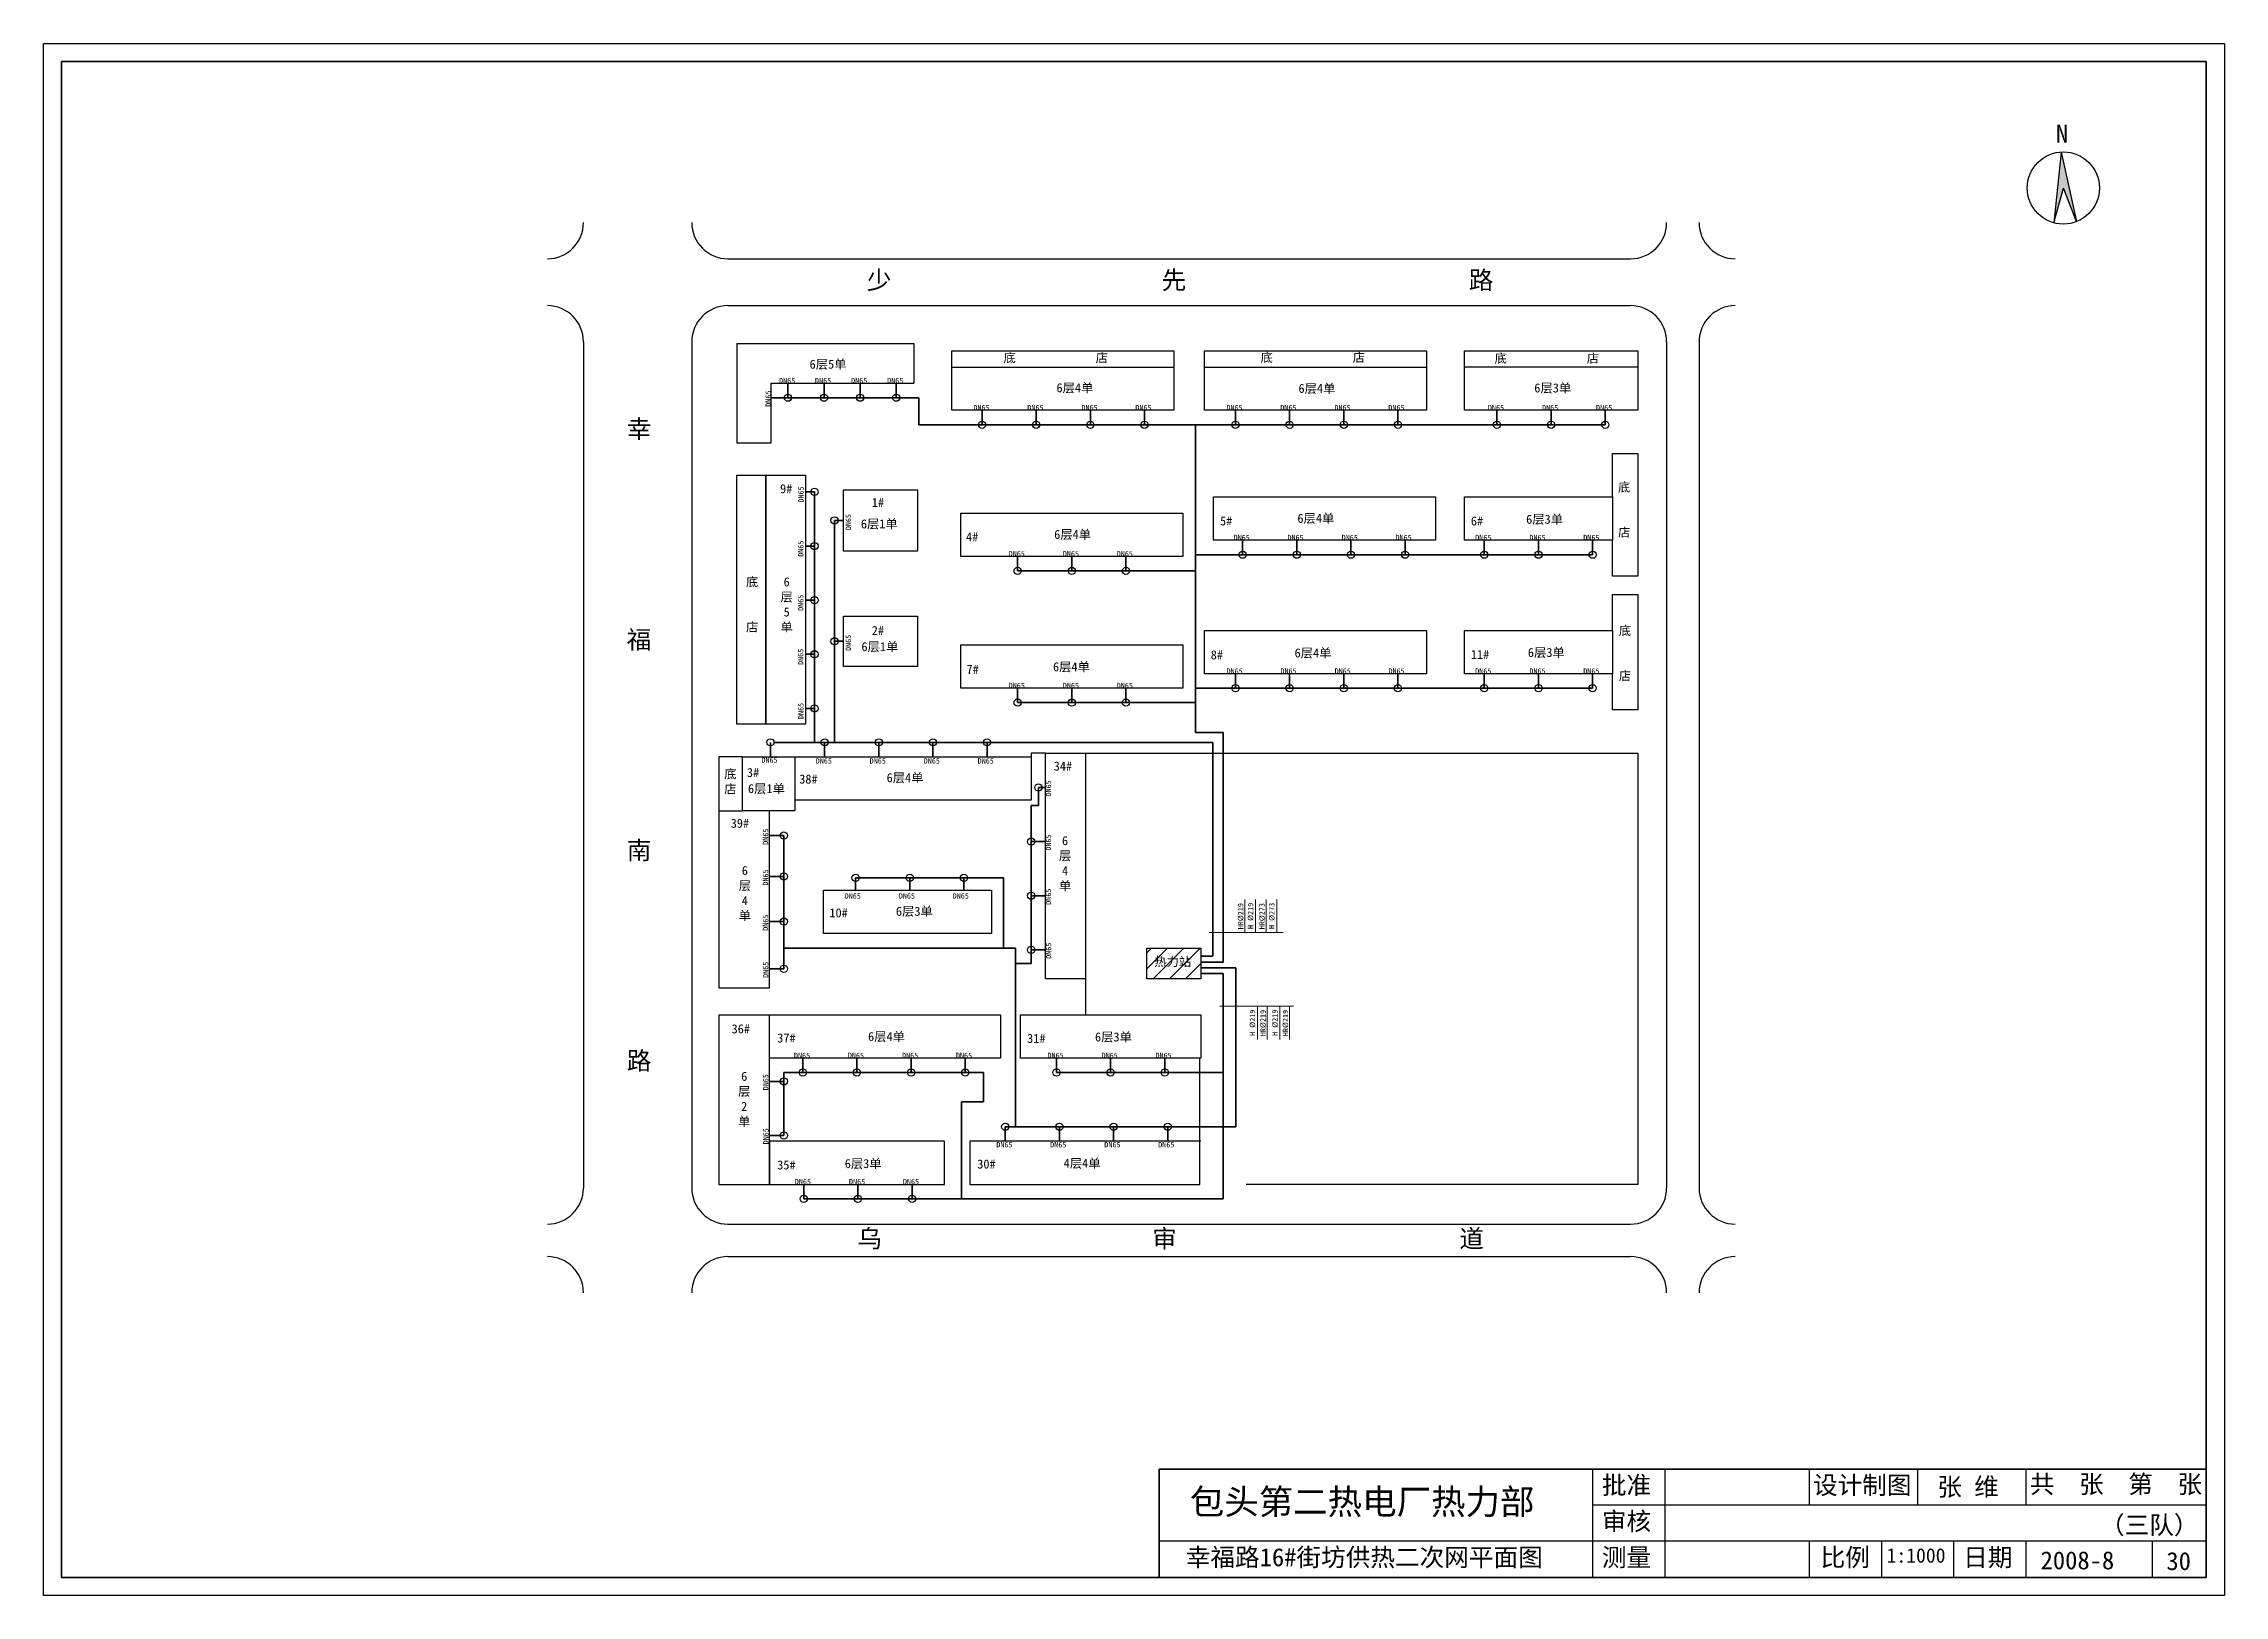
# Model space of a CAD drawing. Header units: millimetres. Extents: x 710 to 1314, y 285 to 715.
import ezdxf

# ---------------------------------------------------------------- set-up
doc = ezdxf.new("R2010")
doc.units = ezdxf.units.MM
doc.layers.add('围栏', color=3, linetype='Continuous')
doc.layers.add('边线', color=1, linetype='Continuous')
doc.layers.add('标注', color=7, linetype='Continuous', lineweight=18)
doc.layers.add('管道', color=7, linetype='Continuous', lineweight=50)

msp = doc.modelspace()

# ---------------------------------------------------------------- hatches: boundary and pattern name
msp.add_hatch(color=256).paths.add_polyline_path([(1269.01, 685.31), (1266.98, 665.67), (1269.58, 675.33), (1273.25, 666.03)])
at = {"layer": '围栏'}
h = msp.add_hatch(dxfattribs=at)
h.set_pattern_fill('ANSI31', color=5, style=0)
h.paths.add_polyline_path([(1030.71, 464.73), (1015.71, 464.73), (1015.71, 456.23), (1030.71, 456.23)])
h.paths.add_polyline_path([(1017.19, 462.85), (1028.95, 462.85), (1028.95, 458.29), (1017.19, 458.29)], flags=24)

# ---------------------------------------------------------------- linework, layer by layer
at = {"lineweight": 40}
for p, q in [((715.18, 290.35), (715.18, 710.35)), ((715.18, 710.35), (1309.18, 710.35)), ((1309.18, 710.35), (1309.18, 290.35)), ((1309.18, 320.35), (1019.18, 320.35)), ((1019.18, 320.35), (1019.18, 290.35)), ((1309.18, 290.35), (715.18, 290.35))]:
    msp.add_line(p, q, dxfattribs=at)
for p, q in [((1269.01, 685.31), (1266.98, 665.67)), ((1269.01, 685.31), (1273.25, 666.03)), ((1266.98, 665.67), (1269.58, 675.33)), ((1273.25, 666.03), (1269.58, 675.33)), ((899.71, 655.73), (1149.71, 655.73)), ((899.71, 642.73), (1149.71, 642.73)), ((859.71, 632.73), (859.71, 398.23)), ((889.71, 632.73), (889.71, 398.23)), ((902.21, 632.23), (951.21, 632.23)), ((902.21, 632.23), (902.21, 604.73)), ((951.21, 632.23), (951.21, 621.23)), ((961.71, 625.73), (961.71, 630.23)), ((961.71, 630.23), (1023.21, 630.23)), ((1023.21, 630.23), (1023.21, 625.73)), ((1031.71, 625.73), (1031.71, 630.23)), ((1031.71, 630.23), (1093.21, 630.23)), ((1093.21, 630.23), (1093.21, 625.73)), ((1103.71, 625.73), (1103.71, 630.23)), ((1103.71, 630.23), (1151.71, 630.23)), ((1151.71, 630.23), (1151.71, 625.73)), ((1159.71, 632.73), (1159.71, 398.23)), ((1168.71, 632.73), (1168.71, 398.23)), ((961.71, 613.73), (961.71, 625.73)), ((961.71, 625.73), (1023.21, 625.73)), ((1023.21, 625.73), (1023.21, 613.73)), ((1031.71, 613.73), (1031.71, 625.73)), ((1031.71, 625.73), (1093.21, 625.73)), ((1093.21, 625.73), (1093.21, 613.73)), ((1103.71, 613.73), (1103.71, 625.73)), ((1151.71, 625.73), (1103.71, 625.73)), ((1151.71, 625.73), (1151.71, 613.73)), ((911.71, 604.73), (911.71, 621.23)), ((911.71, 621.23), (951.21, 621.23)), ((1023.21, 613.73), (961.71, 613.73)), ((1093.21, 613.73), (1031.71, 613.73)), ((1151.71, 613.73), (1103.71, 613.73)), ((902.21, 604.73), (911.71, 604.73)), ((1144.71, 589.73), (1144.71, 601.73)), ((1144.71, 601.73), (1151.71, 601.73)), ((1151.71, 601.73), (1151.71, 567.73)), ((902.21, 595.73), (910.21, 595.73)), ((902.21, 526.73), (902.21, 595.73)), ((910.21, 595.73), (910.21, 526.73)), ((910.21, 595.73), (921.21, 595.73)), ((910.21, 526.73), (910.21, 595.73)), ((921.21, 595.73), (921.21, 526.73)), ((931.71, 591.73), (952.21, 591.73)), ((931.71, 574.73), (931.71, 591.73)), ((952.21, 591.73), (952.21, 574.73)), ((1034.21, 589.73), (1095.71, 589.73)), ((1034.21, 577.73), (1034.21, 589.73)), ((1095.71, 589.73), (1095.71, 577.73)), ((1103.71, 589.73), (1144.71, 589.73)), ((1103.71, 577.73), (1103.71, 589.73)), ((1144.71, 589.73), (1144.71, 577.73)), ((964.21, 585.23), (1025.71, 585.23)), ((964.21, 573.23), (964.21, 585.23)), ((1025.71, 585.23), (1025.71, 573.23)), ((952.21, 574.73), (931.71, 574.73)), ((1095.71, 577.73), (1034.21, 577.73)), ((1144.71, 577.73), (1103.71, 577.73)), ((1144.71, 567.73), (1144.71, 577.73)), ((1025.71, 573.23), (964.21, 573.23)), ((1151.71, 567.73), (1144.71, 567.73)), ((1144.71, 552.73), (1144.71, 562.73)), ((1144.71, 562.73), (1151.71, 562.73)), ((1151.71, 562.73), (1151.71, 530.73)), ((931.71, 556.73), (952.21, 556.73)), ((931.71, 542.73), (931.71, 556.73)), ((952.21, 556.73), (952.21, 542.73)), ((1031.71, 540.73), (1031.71, 552.73)), ((1031.71, 552.73), (1093.21, 552.73)), ((1093.21, 552.73), (1093.21, 540.73)), ((1103.71, 552.73), (1144.71, 552.73)), ((1103.71, 540.73), (1103.71, 552.73)), ((1144.71, 552.73), (1144.71, 540.73)), ((964.21, 536.73), (964.21, 548.73)), ((964.21, 548.73), (1025.71, 548.73)), ((1025.71, 548.73), (1025.71, 536.73)), ((952.21, 542.73), (931.71, 542.73)), ((1093.21, 540.73), (1031.71, 540.73)), ((1144.71, 540.73), (1103.71, 540.73)), ((1144.71, 530.73), (1144.71, 540.73)), ((1025.71, 536.73), (964.21, 536.73)), ((910.21, 526.73), (902.21, 526.73)), ((921.21, 526.73), (910.21, 526.73)), ((1151.71, 530.73), (1144.71, 530.73)), ((897.21, 517.73), (897.21, 502.73)), ((903.71, 517.73), (897.21, 517.73)), ((903.71, 502.73), (903.71, 517.73)), ((903.71, 517.73), (918.21, 517.73)), ((918.21, 517.73), (918.21, 502.73)), ((918.21, 517.73), (983.71, 517.73)), ((983.71, 517.73), (983.71, 505.73)), ((987.71, 518.73), (998.71, 518.73)), ((987.71, 456.23), (987.71, 518.73)), ((998.71, 518.73), (998.71, 456.23)), ((897.21, 502.73), (903.71, 502.73)), ((897.21, 502.73), (897.21, 453.73)), ((918.21, 502.73), (903.71, 502.73)), ((911.21, 453.73), (911.21, 502.73)), ((983.71, 505.73), (918.21, 505.73)), ((926.21, 480.73), (972.71, 480.73)), ((926.21, 468.73), (926.21, 480.73)), ((972.71, 480.73), (972.71, 468.73)), ((972.71, 468.73), (926.21, 468.73)), ((1015.71, 456.23), (1015.71, 464.73)), ((1015.71, 464.73), (1030.71, 464.73)), ((1030.71, 464.73), (1030.71, 456.23)), ((897.21, 453.73), (911.21, 453.73)), ((998.71, 456.23), (987.71, 456.23)), ((1030.71, 456.23), (1015.71, 456.23)), ((897.21, 446.23), (911.21, 446.23)), ((897.21, 446.23), (897.21, 399.23)), ((911.21, 446.23), (975.21, 446.23)), ((911.21, 399.23), (911.21, 446.23)), ((975.21, 446.23), (975.21, 434.23)), ((980.71, 446.23), (1030.71, 446.23)), ((980.71, 434.23), (980.71, 446.23)), ((1030.71, 446.23), (1030.71, 434.23)), ((975.21, 434.23), (911.21, 434.23)), ((1030.71, 434.23), (980.71, 434.23)), ((959.71, 411.23), (911.21, 411.23)), ((911.21, 411.23), (911.21, 399.23)), ((959.71, 399.23), (959.71, 411.23)), ((1030.71, 411.23), (966.71, 411.23)), ((966.71, 411.23), (966.71, 399.23)), ((1030.44, 399.23), (1030.44, 411.23)), ((897.21, 399.23), (911.71, 399.23)), ((911.71, 399.23), (959.71, 399.23)), ((966.71, 399.23), (1030.44, 399.23)), ((899.71, 388.23), (1149.71, 388.23)), ((899.71, 379.23), (1149.71, 379.23)), ((1139.18, 320.35), (1139.18, 290.35)), ((1159.18, 320.35), (1159.18, 290.35)), ((1199.18, 320.35), (1199.18, 310.35)), ((1229.22, 320.35), (1229.22, 310.35)), ((1259.18, 320.35), (1259.18, 310.35)), ((1309.18, 310.35), (1139.18, 310.35)), ((1309.18, 300.35), (1019.18, 300.35)), ((1199.18, 300.35), (1199.18, 290.35)), ((1219.18, 300.35), (1219.18, 290.35)), ((1239.18, 300.35), (1239.18, 290.35)), ((1259.18, 300.35), (1259.18, 290.35)), ((1294.18, 300.35), (1294.18, 290.35))]:
    msp.add_line(p, q)
for centre, radius in [((1269.58, 675.33), 10), ((916.33, 617.23), 1), ((926.33, 617.23), 1), ((936.33, 617.23), 1), ((946.33, 617.23), 1), ((970.09, 609.73), 1), ((985.09, 609.73), 1), ((1000.09, 609.73), 1), ((1015.09, 609.73), 1), ((1040.29, 609.73), 1), ((1055.29, 609.73), 1), ((1070.29, 609.73), 1), ((1085.29, 609.73), 1), ((1112.71, 609.73), 1), ((1127.71, 609.73), 1), ((1142.71, 609.73), 1), ((923.69, 591.13), 1), ((929.24, 583.23), 1), ((923.69, 576.13), 1), ((1042.27, 573.73), 1), ((1057.27, 573.73), 1), ((1072.27, 573.73), 1), ((1087.27, 573.73), 1), ((1109.21, 573.73), 1), ((1124.21, 573.73), 1), ((1139.21, 573.73), 1), ((979.96, 569.23), 1), ((994.96, 569.23), 1), ((1009.96, 569.23), 1), ((923.69, 561.13), 1), ((929.24, 549.73), 1), ((923.69, 546.13), 1), ((1040.29, 536.73), 1), ((1055.29, 536.73), 1), ((1070.29, 536.73), 1), ((1085.29, 536.73), 1), ((1109.21, 536.73), 1), ((1124.21, 536.73), 1), ((1139.21, 536.73), 1), ((923.69, 531.13), 1), ((979.96, 532.73), 1), ((994.96, 532.73), 1), ((1009.96, 532.73), 1), ((911.5, 521.73), 1), ((926.5, 521.73), 1), ((941.5, 521.73), 1), ((956.5, 521.73), 1), ((971.5, 521.73), 1), ((985.71, 509.23), 1), ((915.21, 495.89), 1), ((983.71, 494.23), 1), ((915.21, 484.57), 1), ((935.07, 484.18), 1), ((950.07, 484.18), 1), ((965.07, 484.18), 1), ((983.71, 479.23), 1), ((915.21, 472.06), 1), ((983.71, 464.23), 1), ((915.21, 458.97), 1), ((920.46, 430.23), 1), ((935.46, 430.23), 1), ((950.46, 430.23), 1), ((965.46, 430.23), 1), ((990.71, 430.23), 1), ((1005.71, 430.23), 1), ((1020.71, 430.23), 1), ((915.21, 427.78), 1), ((915.21, 412.78), 1), ((976.53, 415.23), 1), ((991.53, 415.23), 1), ((1006.53, 415.23), 1), ((1021.53, 415.23), 1), ((920.71, 395.23), 1), ((935.71, 395.23), 1), ((950.71, 395.23), 1)]:
    msp.add_circle(centre, radius)
for centre, start, end in [((849.71, 665.73), 270, 0), ((899.71, 665.73), 180, 270), ((1149.71, 665.73), 270, 360), ((1178.71, 665.73), 180, 270), ((849.71, 632.73), 0, 90), ((899.71, 632.73), 90, 180), ((1149.71, 632.73), 0, 90), ((1178.71, 632.73), 90, 180), ((849.71, 398.23), 270, 0), ((899.71, 398.23), 180, 270), ((1149.71, 398.23), 270, 0), ((1178.71, 398.23), 180, 270), ((849.71, 369.23), 0, 90), ((899.71, 369.23), 90, 180), ((1149.71, 369.23), 0, 90), ((1178.71, 369.23), 90, 180)]:
    msp.add_arc(centre, 10, start, end)
at = {"layer": '围栏'}
for p, q in [((987.71, 518.73), (983.71, 518.73)), ((983.71, 518.73), (983.71, 517.73)), ((998.71, 518.73), (1151.71, 518.73)), ((1151.71, 518.73), (1151.71, 399.23)), ((998.71, 456.23), (998.71, 446.23)), ((1030.44, 411.23), (1030.44, 434.23)), ((1151.71, 399.23), (1043.26, 399.23))]:
    msp.add_line(p, q, dxfattribs=at)
at = {"layer": '标注'}
for p, q in [((1042.88, 469.03), (1042.88, 478.2)), ((1045.82, 469.03), (1045.82, 478.2)), ((1048.77, 469.03), (1048.77, 478.2)), ((1051.71, 469.03), (1051.71, 478.2)), ((1053.46, 469.04), (1033.04, 469.04)), ((1056.36, 448.59), (1035.94, 448.59)), ((1046.36, 439.42), (1046.36, 448.59)), ((1049.06, 439.42), (1049.06, 448.59)), ((1052.58, 439.42), (1052.58, 448.59)), ((1055.28, 439.42), (1055.28, 448.59))]:
    msp.add_line(p, q, dxfattribs=at)
at = {"layer": '管道'}
for p, q in [((952.62, 617.23), (911.71, 617.23)), ((916.33, 621.23), (916.33, 617.23)), ((926.33, 621.23), (926.33, 617.23)), ((936.33, 621.23), (936.33, 617.23)), ((946.33, 621.23), (946.33, 617.23)), ((952.62, 609.73), (952.62, 617.23)), ((970.09, 613.73), (970.09, 609.73)), ((985.09, 613.73), (985.09, 609.73)), ((1000.09, 613.73), (1000.09, 609.73)), ((1015.09, 613.73), (1015.09, 609.73)), ((1040.29, 613.73), (1040.29, 609.73)), ((1055.29, 613.73), (1055.29, 609.73)), ((1070.29, 613.73), (1070.29, 609.73)), ((1085.29, 613.73), (1085.29, 609.73)), ((1112.71, 613.73), (1112.71, 609.73)), ((1127.71, 613.73), (1127.71, 609.73)), ((1142.71, 613.73), (1142.71, 609.73)), ((970.09, 609.73), (952.62, 609.73)), ((1029.19, 609.73), (970.09, 609.73)), ((1029.19, 524.43), (1029.19, 609.73)), ((1029.19, 609.73), (1142.71, 609.73)), ((921.21, 591.13), (923.69, 591.13)), ((923.69, 591.13), (923.69, 521.73)), ((931.71, 583.23), (929.24, 583.23)), ((929.24, 583.23), (929.24, 521.73)), ((921.21, 576.13), (923.69, 576.13)), ((1042.27, 577.73), (1042.27, 573.73)), ((1057.27, 577.73), (1057.27, 573.73)), ((1072.27, 577.73), (1072.27, 573.73)), ((1087.27, 577.73), (1087.27, 573.73)), ((1109.21, 577.73), (1109.21, 573.73)), ((1124.21, 577.73), (1124.21, 573.73)), ((1139.21, 577.73), (1139.21, 573.73)), ((979.96, 573.23), (979.96, 569.23)), ((979.96, 569.23), (1029.19, 569.23)), ((994.96, 573.23), (994.96, 569.23)), ((1009.96, 573.23), (1009.96, 569.23)), ((1139.21, 573.73), (1029.19, 573.73)), ((921.21, 561.13), (923.69, 561.13)), ((931.71, 549.73), (929.24, 549.73)), ((921.21, 546.13), (923.69, 546.13)), ((1040.29, 540.73), (1040.29, 536.73)), ((1055.29, 540.73), (1055.29, 536.73)), ((1070.29, 540.73), (1070.29, 536.73)), ((1085.29, 540.73), (1085.29, 536.73)), ((1109.21, 540.73), (1109.21, 536.73)), ((1124.21, 540.73), (1124.21, 536.73)), ((1139.21, 540.73), (1139.21, 536.73)), ((979.96, 536.73), (979.96, 532.73)), ((979.96, 532.73), (1029.19, 532.73)), ((994.96, 536.73), (994.96, 532.73)), ((1009.96, 536.73), (1009.96, 532.73)), ((1139.21, 536.73), (1029.19, 536.73)), ((921.21, 531.13), (923.69, 531.13)), ((911.5, 521.73), (911.5, 517.73)), ((912.38, 521.73), (1033.99, 521.73)), ((926.5, 521.73), (926.5, 517.73)), ((941.5, 521.73), (941.5, 517.73)), ((956.5, 521.73), (956.5, 517.73)), ((971.5, 521.73), (971.5, 517.73)), ((1036.89, 524.43), (1029.19, 524.43)), ((1033.99, 462.51), (1033.99, 521.73)), ((1036.89, 460.82), (1036.89, 524.43)), ((985.71, 509.23), (987.71, 509.23)), ((985.71, 504.2), (985.71, 509.23)), ((983.71, 460.48), (983.71, 504.2)), ((983.71, 504.2), (985.71, 504.2)), ((911.21, 495.89), (915.21, 495.89)), ((915.21, 458.97), (915.21, 495.89)), ((983.71, 494.23), (987.71, 494.23)), ((911.21, 484.57), (915.21, 484.57)), ((935.07, 484.18), (935.07, 480.73)), ((935.07, 484.18), (976.07, 484.18)), ((950.07, 484.18), (950.07, 480.73)), ((965.07, 484.18), (965.07, 480.73)), ((976.07, 484.18), (976.07, 464.73)), ((983.71, 479.23), (987.71, 479.23)), ((911.21, 472.06), (915.21, 472.06)), ((979.39, 464.73), (915.21, 464.73)), ((979.39, 415.23), (979.39, 464.73)), ((979.39, 460.48), (983.71, 460.48)), ((983.71, 464.23), (987.71, 464.23)), ((1033.99, 462.51), (1030.71, 462.51)), ((1030.71, 460.82), (1036.89, 460.82)), ((1030.71, 459.22), (1040.39, 459.22)), ((1040.39, 459.22), (1040.39, 415.23)), ((911.21, 458.97), (915.21, 458.97)), ((1036.89, 457.71), (1030.71, 457.71)), ((1036.89, 395.23), (1036.89, 457.71)), ((970.51, 430.23), (915.21, 430.23)), ((915.21, 430.23), (915.21, 412.78)), ((920.46, 434.23), (920.46, 430.23)), ((935.46, 434.23), (935.46, 430.23)), ((950.46, 434.23), (950.46, 430.23)), ((965.46, 434.23), (965.46, 430.23)), ((970.51, 422.08), (970.51, 430.23)), ((990.71, 434.23), (990.71, 430.23)), ((990.71, 430.23), (1036.89, 430.23)), ((1005.71, 434.23), (1005.71, 430.23)), ((1020.71, 434.23), (1020.71, 430.23)), ((911.21, 427.78), (915.21, 427.78)), ((964.4, 395.23), (964.4, 422.08)), ((964.4, 422.08), (970.51, 422.08)), ((911.21, 412.78), (915.21, 412.78)), ((976.53, 415.23), (976.53, 411.23)), ((1040.39, 415.23), (976.53, 415.23)), ((991.53, 415.23), (991.53, 411.23)), ((1006.53, 415.23), (1006.53, 411.23)), ((1021.53, 415.23), (1021.53, 411.23)), ((920.71, 399.23), (920.71, 395.23)), ((935.71, 399.23), (935.71, 395.23)), ((950.71, 399.23), (950.71, 395.23)), ((1036.89, 395.23), (920.71, 395.23))]:
    msp.add_line(p, q, dxfattribs=at)
at = {"layer": '边线'}
for p, q in [((710.18, 715.35), (1314.18, 715.35)), ((710.18, 285.35), (710.18, 715.35)), ((1314.18, 715.35), (1314.18, 285.35)), ((1314.18, 285.35), (710.18, 285.35))]:
    msp.add_line(p, q, dxfattribs=at)

# ---------------------------------------------------------------- texts
at = {"attachment_point": 1}
for s, insert, char_height, width in [('N', (1267.52, 692.93), 5, 13.437), ('{\\fSimHei|b0|i0|c134|p2;包头第二热电厂热力部}', (1027.63, 314.81), 7, 133.3392), ('{\\fFangSong_GB2312|b0|i0|c134|p49;批准}', (1141.77, 318.41), 5, 88.5221), ('{\\fFangSong_GB2312|b0|i0|c134|p49;设计制图}', (1200.24, 318.41), 5, 88.5221), ('{\\fFangSong_GB2312|b0|i0|c134|p49;共  张  第  张}', (1260.32, 318.68), 5, 88.5221), ('{\\fFangSong_GB2312|b0|i0|c134|p49;审核}', (1141.77, 308.41), 5, 88.5221), ('{\\fSimSun|b0|i0|c134|p54;幸福路}16#{\\fSimSun|b0|i0|c134|p54;街坊供热二次网平面图}', (1026.53, 298.43), 5, 146.5847), ('{\\fFangSong_GB2312|b0|i0|c134|p49;测量}', (1141.77, 298.41), 5, 88.5221), ('{\\fFangSong_GB2312|b0|i0|c134|p49;比例}', (1202.36, 298.41), 5, 88.5221), ('{\\fFangSong_GB2312|b0|i0|c134|p49;日期}', (1241.85, 298.41), 5, 88.5221)]:
    msp.add_mtext(s, dxfattribs=dict(at, insert=insert, char_height=char_height, width=width))
at = {"layer": '标注'}
for s, insert, char_height, width, attachment_point in [('{\\fSimSun|b0|i0|c134|p54;少                      先                       路}', (938.19, 652.31), 5, 188.4944, 1), ('{\\fSimSun|b0|i0|c134|p54;底             店}', (976.04, 629.53), 2.5, 44.7476, 1), ('{\\fSimSun|b0|i0|c134|p54;底             店}', (1047.24, 629.63), 2.5, 44.7488, 1), ('{\\fSimSun|b0|i0|c134|p54;底             店}', (1112.06, 629.43), 2.5, 44.7476, 1), ('DN65', (913.87, 622.73), 1.5, 6.3469, 1), ('6{\\fSimSun|b0|i0|c134|p54;层}5{\\fSimSun|b0|i0|c134|p54;单}', (922.33, 627.77), 2.5, 22.9722, 1), ('DN65', (923.83, 622.73), 1.5, 6.3469, 1), ('DN65', (933.84, 622.73), 1.5, 6.3469, 1), ('DN65', (943.8, 622.73), 1.5, 6.3469, 1), ('6{\\fSimSun|b0|i0|c134|p54;层}4{\\fSimSun|b0|i0|c134|p54;单}', (990.71, 621.23), 2.5, 22.9722, 1), ('6{\\fSimSun|b0|i0|c134|p54;层}4{\\fSimSun|b0|i0|c134|p54;单}', (1057.74, 621.05), 2.5, 22.9722, 1), ('6{\\fSimSun|b0|i0|c134|p54;层}3{\\fSimSun|b0|i0|c134|p54;单}', (1123.06, 621.19), 2.5, 22.9722, 1), ('{\\fSimSun|b0|i0|c134|p54;幸\\P\\P\\P\\P\\P\\P\\P福\\P\\P\\P\\P\\P\\P\\P南\\P\\P\\P\\P\\P\\P\\P路}', (871.69, 611.03), 5, 8.5875, 1), ('DN65', (967.7, 615.23), 1.5, 6.3469, 1), ('DN65', (982.63, 615.23), 1.5, 6.3469, 1), ('DN65', (997.62, 615.23), 1.5, 6.3469, 1), ('DN65', (1012.55, 615.23), 1.5, 6.3469, 1), ('DN65', (1037.76, 615.23), 1.5, 6.3469, 1), ('DN65', (1052.69, 615.23), 1.5, 6.3469, 1), ('DN65', (1067.68, 615.23), 1.5, 6.3469, 1), ('DN65', (1082.61, 615.23), 1.5, 6.3469, 1), ('DN65', (1110.2, 615.23), 1.5, 6.3469, 1), ('DN65', (1125.2, 615.23), 1.5, 6.3469, 1), ('DN65', (1140.13, 615.23), 1.5, 6.3469, 1), ('9#', (914.15, 593.27), 2.5, 4.8391, 1), ('{\\fSimSun|b0|i0|c134|p54;底\\P\\P\\P店}', (1146.24, 593.69), 2.5, 3.8265, 1), ('1#', (939.55, 589.45), 2.5, 4.8391, 1), ('6{\\fSimSun|b0|i0|c134|p54;层}1{\\fSimSun|b0|i0|c134|p54;单}', (936.53, 583.52), 2.5, 24.9772, 1), ('4#', (965.67, 579.94), 2.5, 4.8391, 1), ('6{\\fSimSun|b0|i0|c134|p54;层}4{\\fSimSun|b0|i0|c134|p54;单}', (990.07, 580.6), 2.5, 22.9722, 1), ('5#', (1036.02, 584.33), 2.5, 4.8391, 1), ('6{\\fSimSun|b0|i0|c134|p54;层}4{\\fSimSun|b0|i0|c134|p54;单}', (1057.44, 585.06), 2.5, 22.9722, 1), ('6#', (1105.48, 584.33), 2.5, 4.8391, 1), ('6{\\fSimSun|b0|i0|c134|p54;层}3{\\fSimSun|b0|i0|c134|p54;单}', (1120.79, 584.8), 2.5, 22.9722, 1), ('DN65', (977.48, 574.73), 1.5, 6.3469, 1), ('DN65', (992.47, 574.73), 1.5, 6.3469, 1), ('DN65', (1007.4, 574.73), 1.5, 6.3469, 1), ('DN65', (1039.76, 579.23), 1.5, 6.3469, 1), ('DN65', (1054.69, 579.23), 1.5, 6.3469, 1), ('DN65', (1069.69, 579.23), 1.5, 6.3469, 1), ('DN65', (1084.62, 579.23), 1.5, 6.3469, 1), ('DN65', (1106.69, 579.23), 1.5, 6.3469, 1), ('DN65', (1121.68, 579.23), 1.5, 6.3469, 1), ('DN65', (1136.61, 579.23), 1.5, 6.3469, 1), ('{\\fSimSun|b0|i0|c134|p54;底\\P\\P\\P店}', (904.7, 567.42), 2.5, 3.8265, 1), ('6{\\fSimSun|b0|i0|c134|p54;层}5{\\fSimSun|b0|i0|c134|p54;单}', (915.99, 559.81), 2.5, 3.9296, 5), ('6{\\fSimSun|b0|i0|c134|p54;层}1{\\fSimSun|b0|i0|c134|p54;单}', (936.69, 549.5), 2.5, 25.7587, 1), ('2#', (939.55, 553.96), 2.5, 4.8391, 1), ('{\\fSimSun|b0|i0|c134|p54;底\\P\\P\\P店}', (1146.46, 553.95), 2.5, 3.8265, 1), ('6{\\fSimSun|b0|i0|c134|p54;层}4{\\fSimSun|b0|i0|c134|p54;单}', (989.75, 543.92), 2.5, 22.9722, 1), ('8#', (1033.44, 547.21), 2.5, 4.8391, 1), ('6{\\fSimSun|b0|i0|c134|p54;层}4{\\fSimSun|b0|i0|c134|p54;单}', (1056.66, 547.76), 2.5, 22.9722, 1), ('11#', (1105.48, 547.34), 2.5, 4.8391, 1), ('6{\\fSimSun|b0|i0|c134|p54;层}3{\\fSimSun|b0|i0|c134|p54;单}', (1121.27, 547.88), 2.5, 22.9722, 1), ('7#', (965.8, 543.21), 2.5, 4.8391, 1), ('DN65', (977.48, 538.23), 1.5, 6.3469, 1), ('DN65', (992.47, 538.23), 1.5, 6.3469, 1), ('DN65', (1007.4, 538.23), 1.5, 6.3469, 1), ('DN65', (1037.82, 542.23), 1.5, 6.3469, 1), ('DN65', (1052.75, 542.23), 1.5, 6.3469, 1), ('DN65', (1067.74, 542.23), 1.5, 6.3469, 1), ('DN65', (1082.67, 542.23), 1.5, 6.3469, 1), ('DN65', (1106.69, 542.23), 1.5, 6.3469, 1), ('DN65', (1121.68, 542.23), 1.5, 6.3469, 1), ('DN65', (1136.61, 542.23), 1.5, 6.3469, 1), ('{\\fSimSun|b0|i0|c134|p54;底\\P店}', (898.67, 514.22), 2.5, 4.2268, 1), ('3#', (904.98, 514.62), 2.5, 4.5353, 1), ('DN65', (909, 517.57), 1.5, 6.3469, 1), ('DN65', (924.03, 517.34), 1.5, 6.3469, 1), ('DN65', (938.96, 517.34), 1.5, 6.3469, 1), ('6{\\fSimSun|b0|i0|c134|p54;层}4{\\fSimSun|b0|i0|c134|p54;单}', (943.67, 513.19), 2.5, 22.9722, 1), ('DN65', (953.95, 517.34), 1.5, 6.3469, 1), ('DN65', (968.88, 517.34), 1.5, 6.3469, 1), ('34#', (989.94, 516.39), 2.5, 6.2588, 1), ('6{\\fSimSun|b0|i0|c134|p54;层}1{\\fSimSun|b0|i0|c134|p54;单}', (905.27, 510.16), 2.5, 12.4417, 1), ('38#', (919.46, 512.8), 2.5, 4.8391, 1), ('39#', (900.48, 500.56), 2.5, 6.7198, 1), ('6{\\fSimSun|b0|i0|c134|p54;层}4{\\fSimSun|b0|i0|c134|p54;单}', (993.09, 488.1), 2.5, 3.9296, 5), ('6{\\fSimSun|b0|i0|c134|p54;层}4{\\fSimSun|b0|i0|c134|p54;单}', (904.4, 479.82), 2.5, 3.9296, 5), ('DN65', (932.05, 479.92), 1.5, 6.3469, 1), ('DN65', (947.04, 479.92), 1.5, 6.3469, 1), ('DN65', (961.97, 479.92), 1.5, 6.3469, 1), ('10#', (927.81, 475.73), 2.5, 4.8391, 1), ('6{\\fSimSun|b0|i0|c134|p54;层}3{\\fSimSun|b0|i0|c134|p54;单}', (946.24, 476.17), 2.5, 22.9722, 1), ('{\\fSimSun|b0|i0|c134|p54;热力站}', (1017.81, 462.22), 2.5, 11.1386, 1), ('36#', (900.73, 443.59), 2.5, 6.322, 1), ('37#', (913.36, 441.07), 2.5, 4.8391, 1), ('6{\\fSimSun|b0|i0|c134|p54;层}4{\\fSimSun|b0|i0|c134|p54;单}', (938.53, 441.46), 2.5, 22.9722, 1), ('6{\\fSimSun|b0|i0|c134|p54;层}3{\\fSimSun|b0|i0|c134|p54;单}', (1001.38, 441.35), 2.5, 22.9722, 1), ('DN65', (918, 435.73), 1.5, 6.3469, 1), ('DN65', (932.93, 435.73), 1.5, 6.3469, 1), ('DN65', (947.93, 435.73), 1.5, 6.3469, 1), ('DN65', (962.86, 435.73), 1.5, 6.3469, 1), ('31#', (982.58, 440.94), 2.5, 4.8391, 1), ('DN65', (988.21, 435.73), 1.5, 6.3469, 1), ('DN65', (1003.2, 435.73), 1.5, 6.3469, 1), ('DN65', (1018.13, 435.73), 1.5, 6.3469, 1), ('6{\\fSimSun|b0|i0|c134|p54;层}2{\\fSimSun|b0|i0|c134|p54;单}', (904.23, 422.8), 2.5, 3.9296, 5), ('DN65', (974.04, 410.99), 1.5, 6.3469, 1), ('DN65', (988.97, 410.99), 1.5, 6.3469, 1), ('DN65', (1003.96, 410.99), 1.5, 6.3469, 1), ('DN65', (1018.89, 410.99), 1.5, 6.3469, 1), ('35#', (913.36, 405.88), 2.5, 4.8391, 1), ('6{\\fSimSun|b0|i0|c134|p54;层}3{\\fSimSun|b0|i0|c134|p54;单}', (932.07, 406.26), 2.5, 22.9722, 1), ('30#', (968.77, 406.13), 2.5, 4.8391, 1), ('4{\\fSimSun|b0|i0|c134|p54;层}4{\\fSimSun|b0|i0|c134|p54;单}', (992.7, 406.34), 2.5, 22.9722, 1), ('DN65', (918.25, 400.73), 1.5, 6.3469, 1), ('DN65', (933.24, 400.73), 1.5, 6.3469, 1), ('DN65', (948.17, 400.73), 1.5, 6.3469, 1), ('{\\fSimSun|b0|i0|c134|p54;乌                      审                       道}', (935.57, 386.72), 5, 188.4944, 1), ('{\\fKaiTi_GB2312|b0|i0|c134|p49;张 维}', (1234.67, 317.96), 5, 30.3874, 1), ('{\\fKaiTi_GB2312|b0|i0|c134|p49;（三队）}', (1279.74, 307.36), 5, 30.3874, 1), ('{\\H0.8x;1:1000}', (1220.62, 298.42), 5, 42.6517, 1), ('2008-8', (1263.27, 297.57), 5, 42.6517, 1), ('30', (1298.12, 297.36), 5, 42.6517, 1)]:
    msp.add_mtext(s, dxfattribs=dict(at, insert=insert, char_height=char_height, width=width, attachment_point=attachment_point))
at = {"layer": '标注', "char_height": 1.5, "attachment_point": 1, "rotation": 90}
for s, insert, width in [('DN65', (910.11, 614.72), 3.133), ('DN65', (919.18, 588.18), 3.133), ('DN65', (932.31, 580.52), 3.133), ('DN65', (919.13, 573.16), 3.133), ('DN65', (919.13, 558.16), 3.133), ('DN65', (932.31, 547.05), 3.133), ('DN65', (919.11, 543.16), 3.133), ('DN65', (919.16, 528.18), 3.133), ('DN65', (987.73, 506.72), 3.133), ('DN65', (909.38, 493.35), 3.133), ('DN65', (987.73, 491.72), 3.133), ('DN65', (909.36, 482.03), 3.133), ('DN65', (987.71, 476.72), 3.133), ('DN65', (909.36, 469.52), 3.133), ('HR%%C219', (1040.96, 469.92), 11.9811), ('H %%C219', (1043.7, 470), 11.8997), ('HR%%C273', (1046.86, 469.92), 11.9811), ('H %%C273', (1049.59, 470), 11.8997), ('DN65', (987.76, 461.74), 3.133), ('DN65', (909.41, 456.45), 3.133), ('H %%C219', (1044.24, 440.39), 11.8997), ('HR%%C219', (1047.15, 440.31), 11.9811), ('H %%C219', (1050.46, 440.39), 11.8997), ('HR%%C219', (1053.37, 440.31), 11.9811), ('DN65', (909.42, 425.3), 3.133), ('DN65', (909.46, 410.32), 3.133)]:
    msp.add_mtext(s, dxfattribs=dict(at, insert=insert, width=width))

doc.saveas('drawing.dxf')
